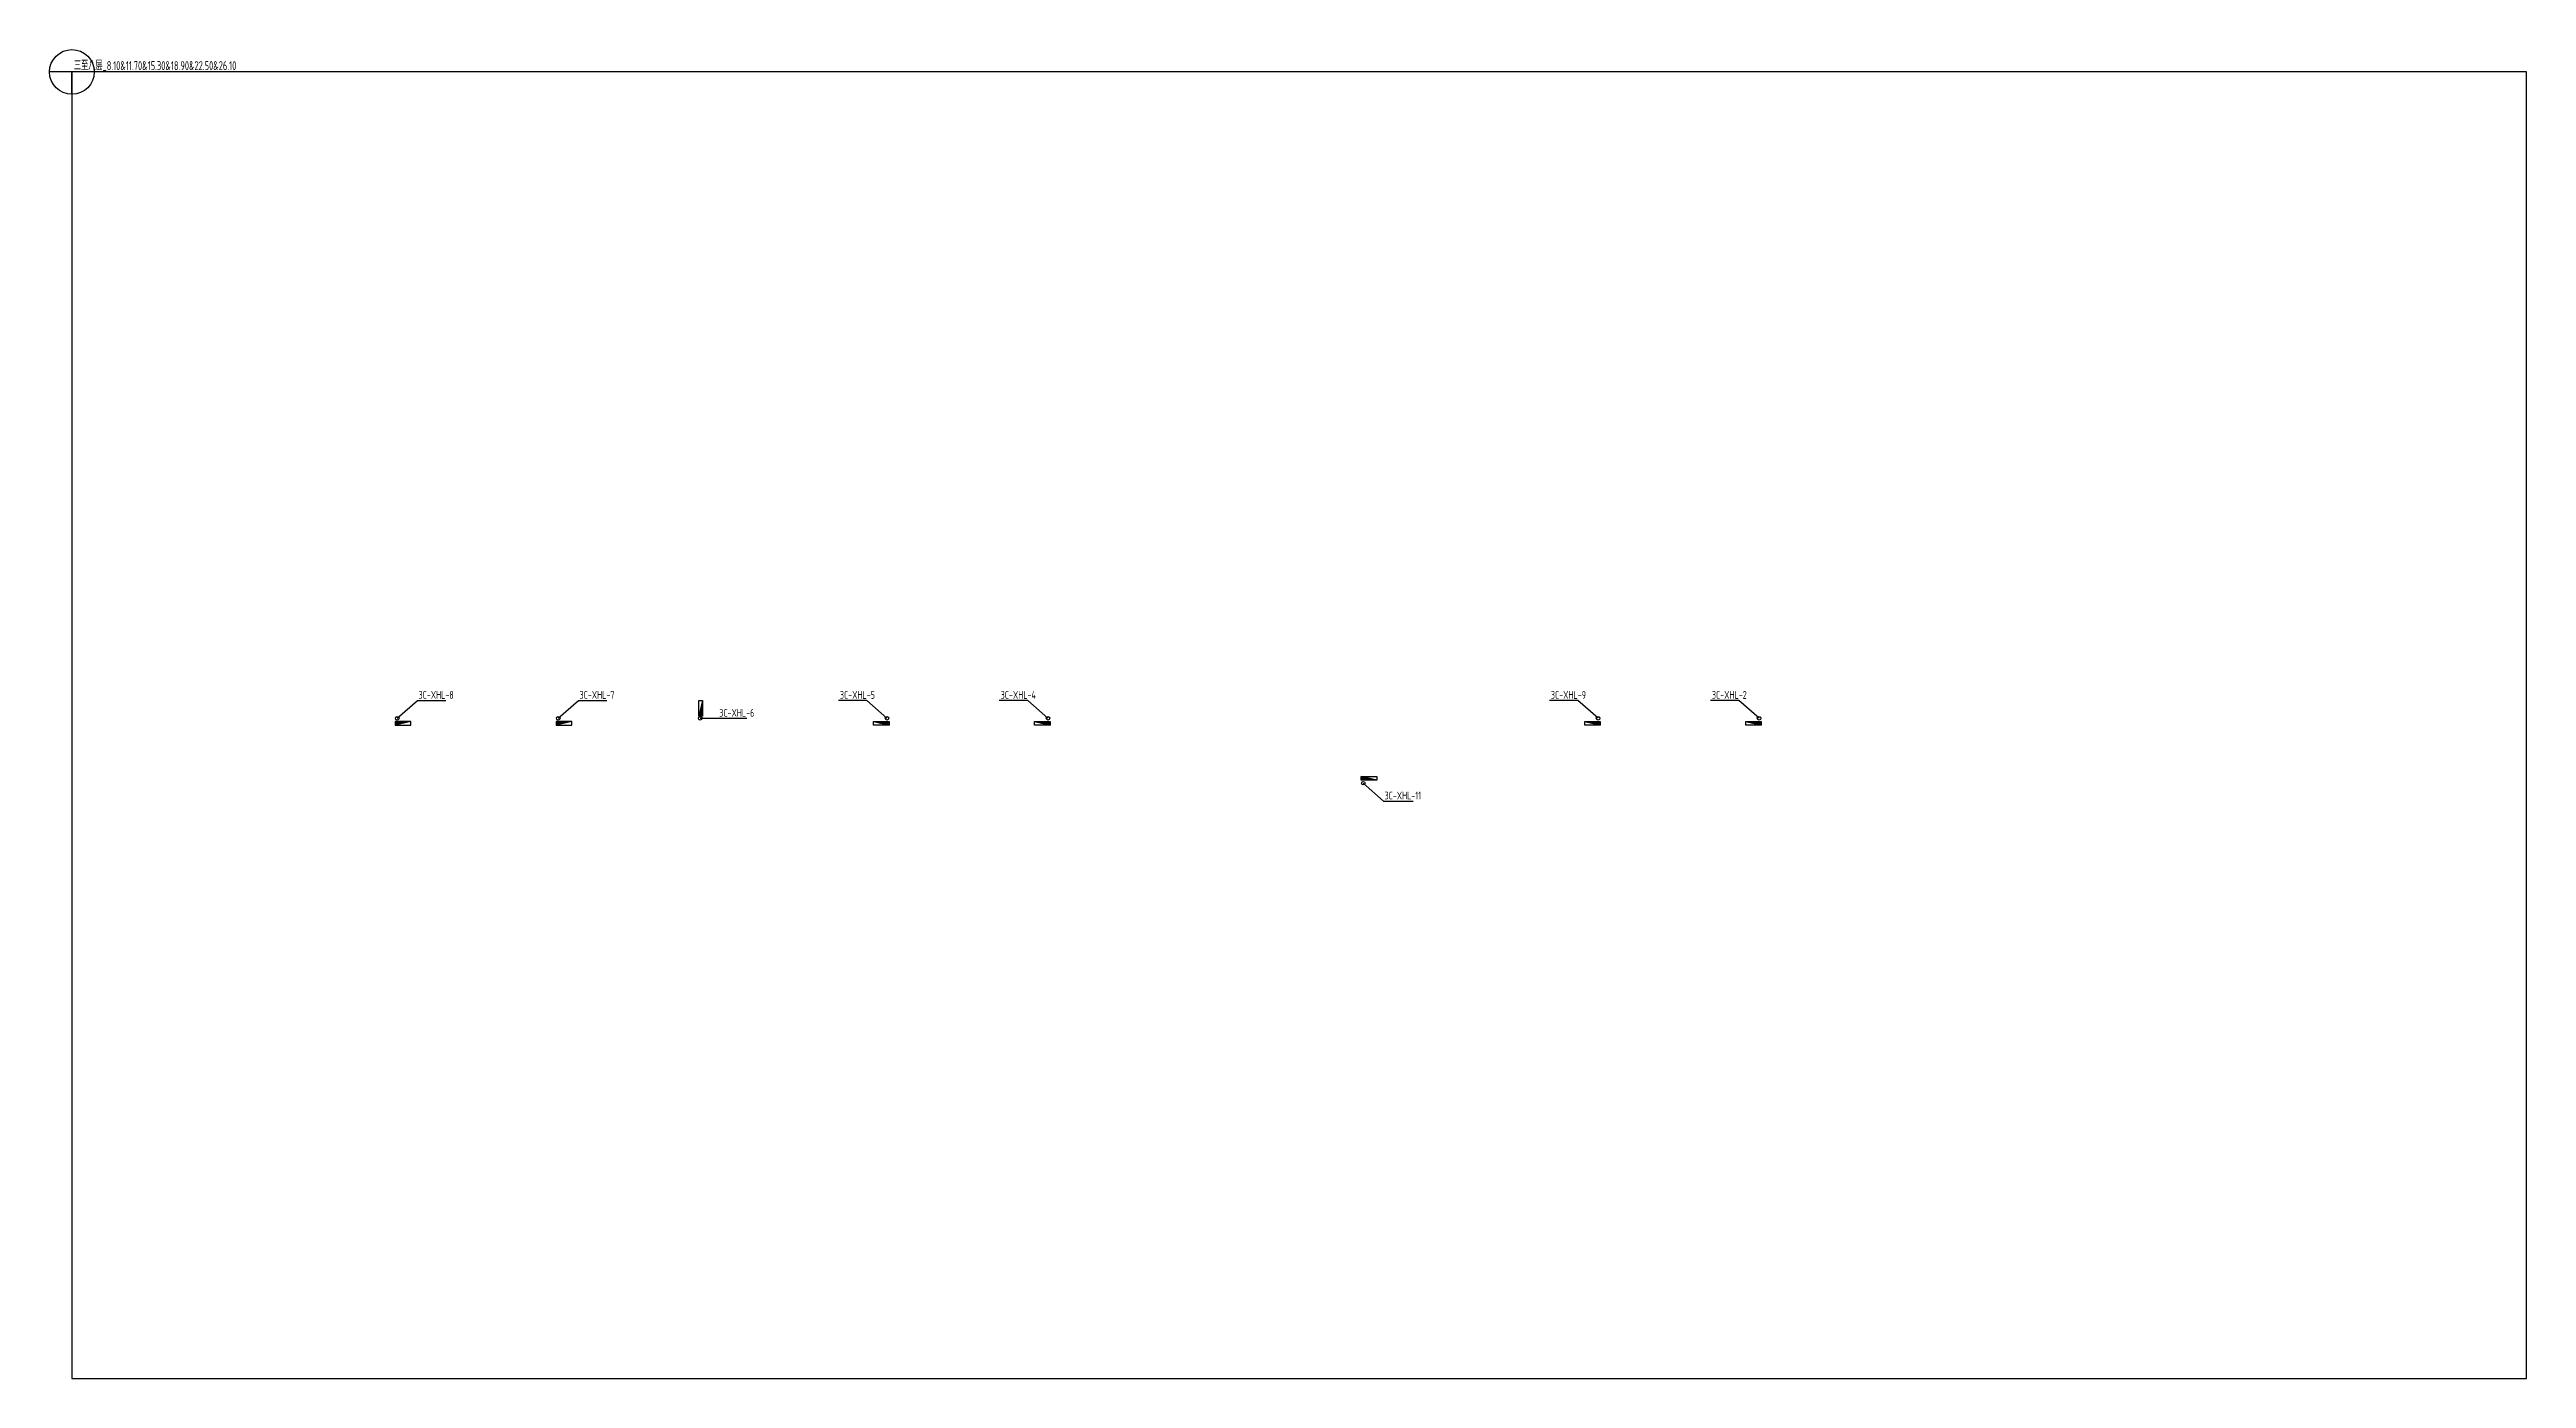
# Model space of a CAD drawing. Extents: x 18533 to 662708, y 11707 to 656991.
# Drawn here: x 551942 to 662708, y 320091 to 379507 of the extents above; entities that cross this region are included whole.
import ezdxf

# ---------------------------------------------------------------- set-up
doc = ezdxf.new("R2010")
doc.units = 0
doc.header["$LTSCALE"] = 1000
doc.layers.get('0').update_dxf_attribs({"linetype": 'CONTINUOUS'})
for name, color, linetype in [('DIM_消防', 3, 'CONTINUOUS'), ('EQUIP_消火栓', 7, 'CONTINUOUS'), ('S-Xh_注释', 3, 'CONTINUOUS'), ('VPIPE-消防', 1, 'CONTINUOUS')]:
    doc.layers.add(name, color=color, linetype=linetype)
doc.styles.add('_TWT_PIPEDN', font='GBENOR', dxfattribs={"width": 0.7, "height": 3.5, "bigfont": 'GBCBIG'})
doc.styles.add('_TWT_SERIAL', font='GBENOR', dxfattribs={"width": 0.7, "height": 3.5, "bigfont": 'GBCBIG'})

msp = doc.modelspace()

# ---------------------------------------------------------------- texts
at = {"layer": 'DIM_消防', "color": 7, "style": '_TWT_SERIAL', "width": 0.7}
for s, p in [('3C-XHL-8', (568445, 350477)), ('3C-XHL-7', (575645, 350477)), ('3C-XHL-6', (581895, 349677)), ('3C-XHL-5', (587288, 350477)), ('3C-XHL-4', (594477, 350477)), ('3C-XHL-9', (619082, 350477)), ('3C-XHL-2', (626284, 350477)), ('3C-XHL-11', (611643, 345977))]:
    msp.add_text(s, height=350, dxfattribs=at).set_placement(p)

# ---------------------------------------------------------------- blocks, each defined once
blk = doc.blocks.new('Floorbase')
for p, q in [((0, 0), (-1000, 0)), ((0, -1000), (0, 0))]:
    blk.add_line(p, q)
blk.add_circle((0, 0), 1000)
at = {"style": '_TWT_PIPEDN', "width": 0.8}
blk.add_attdef('Elevation', (92, 81), '', height=400, dxfattribs=at)
blk = doc.blocks.new('$TwtSys$00000434')
for p, q in [((-0.5, 0.5), (-0.5, -0.5)), ((-0.5, -0.5), (0.5, 0.5)), ((0.5, 0.5), (-0.5, 0.5)), ((0.5, -0.5), (0.5, 0.5)), ((-0.5, -0.5), (0.5, -0.5))]:
    blk.add_line(p, q)
blk.add_solid([(0.5, -0.5), (0.5, 0.5), (-0.5, -0.5)])

# ---------------------------------------------------------------- linework, layer by layer
at = {"layer": 'DIM_消防'}
for p, q in [((567492, 349607), (568392, 350407)), ((568392, 350407), (569658, 350407)), ((574692, 349607), (575592, 350407)), ((575592, 350407), (576858, 350407)), ((588492, 350407), (587218, 350407)), ((589392, 349607), (588492, 350407)), ((595692, 350407), (594407, 350407)), ((596592, 349607), (595692, 350407)), ((620292, 350407), (619012, 350407)), ((621192, 349607), (620292, 350407)), ((627492, 350407), (626214, 350407)), ((628392, 349607), (627492, 350407)), ((581042, 349607), (581842, 349607)), ((581842, 349607), (583118, 349607)), ((610692, 346707), (611592, 345907)), ((611592, 345907), (612917, 345907))]:
    msp.add_line(p, q, dxfattribs=at)
at = {"layer": 'S-Xh_注释'}
msp.add_lwpolyline([(552942, 320091), (662708, 320091), (662708, 378507), (552942, 378507)], close=True, dxfattribs=at)
at = {"layer": 'VPIPE-消防'}
for centre in [(567492, 349607), (574692, 349607), (581042, 349607), (589392, 349607), (596592, 349607), (621192, 349607), (628392, 349607), (610692, 346707)]:
    msp.add_circle(centre, 80, dxfattribs=at)

# ---------------------------------------------------------------- block references
at = {"layer": 'EQUIP_消火栓', "xscale": 700, "zscale": 700}
for p, yscale, rotation in [((581062, 350057), -160, 270), ((567742, 349387), 160, 180), ((574942, 349387), 160, 180), ((610942, 346927), -160, 180)]:
    msp.add_blockref('$TwtSys$00000434', p, dxfattribs=dict(at, yscale=yscale, rotation=rotation))
at = {"layer": 'EQUIP_消火栓', "xscale": 700, "yscale": -160, "zscale": 700}
for p in [(589142, 349387), (596342, 349387), (620942, 349387), (628142, 349387)]:
    msp.add_blockref('$TwtSys$00000434', p, dxfattribs=at)
at = {"layer": 'S-Xh_注释', "color": 0}
msp.add_blockref('Floorbase', (552942, 378507), dxfattribs=at).add_auto_attribs({'Elevation': '三至八层_8.10&11.70&15.30&18.90&22.50&26.10'})

msp.set_redraw_order([(e.dxf.handle, doc.entitydb.next_handle()) for e in msp.query("TEXT MTEXT ATTDEF DIMENSION ARC_DIMENSION")])  # texts and dimensions are drawn at this point

doc.saveas('drawing.dxf')
